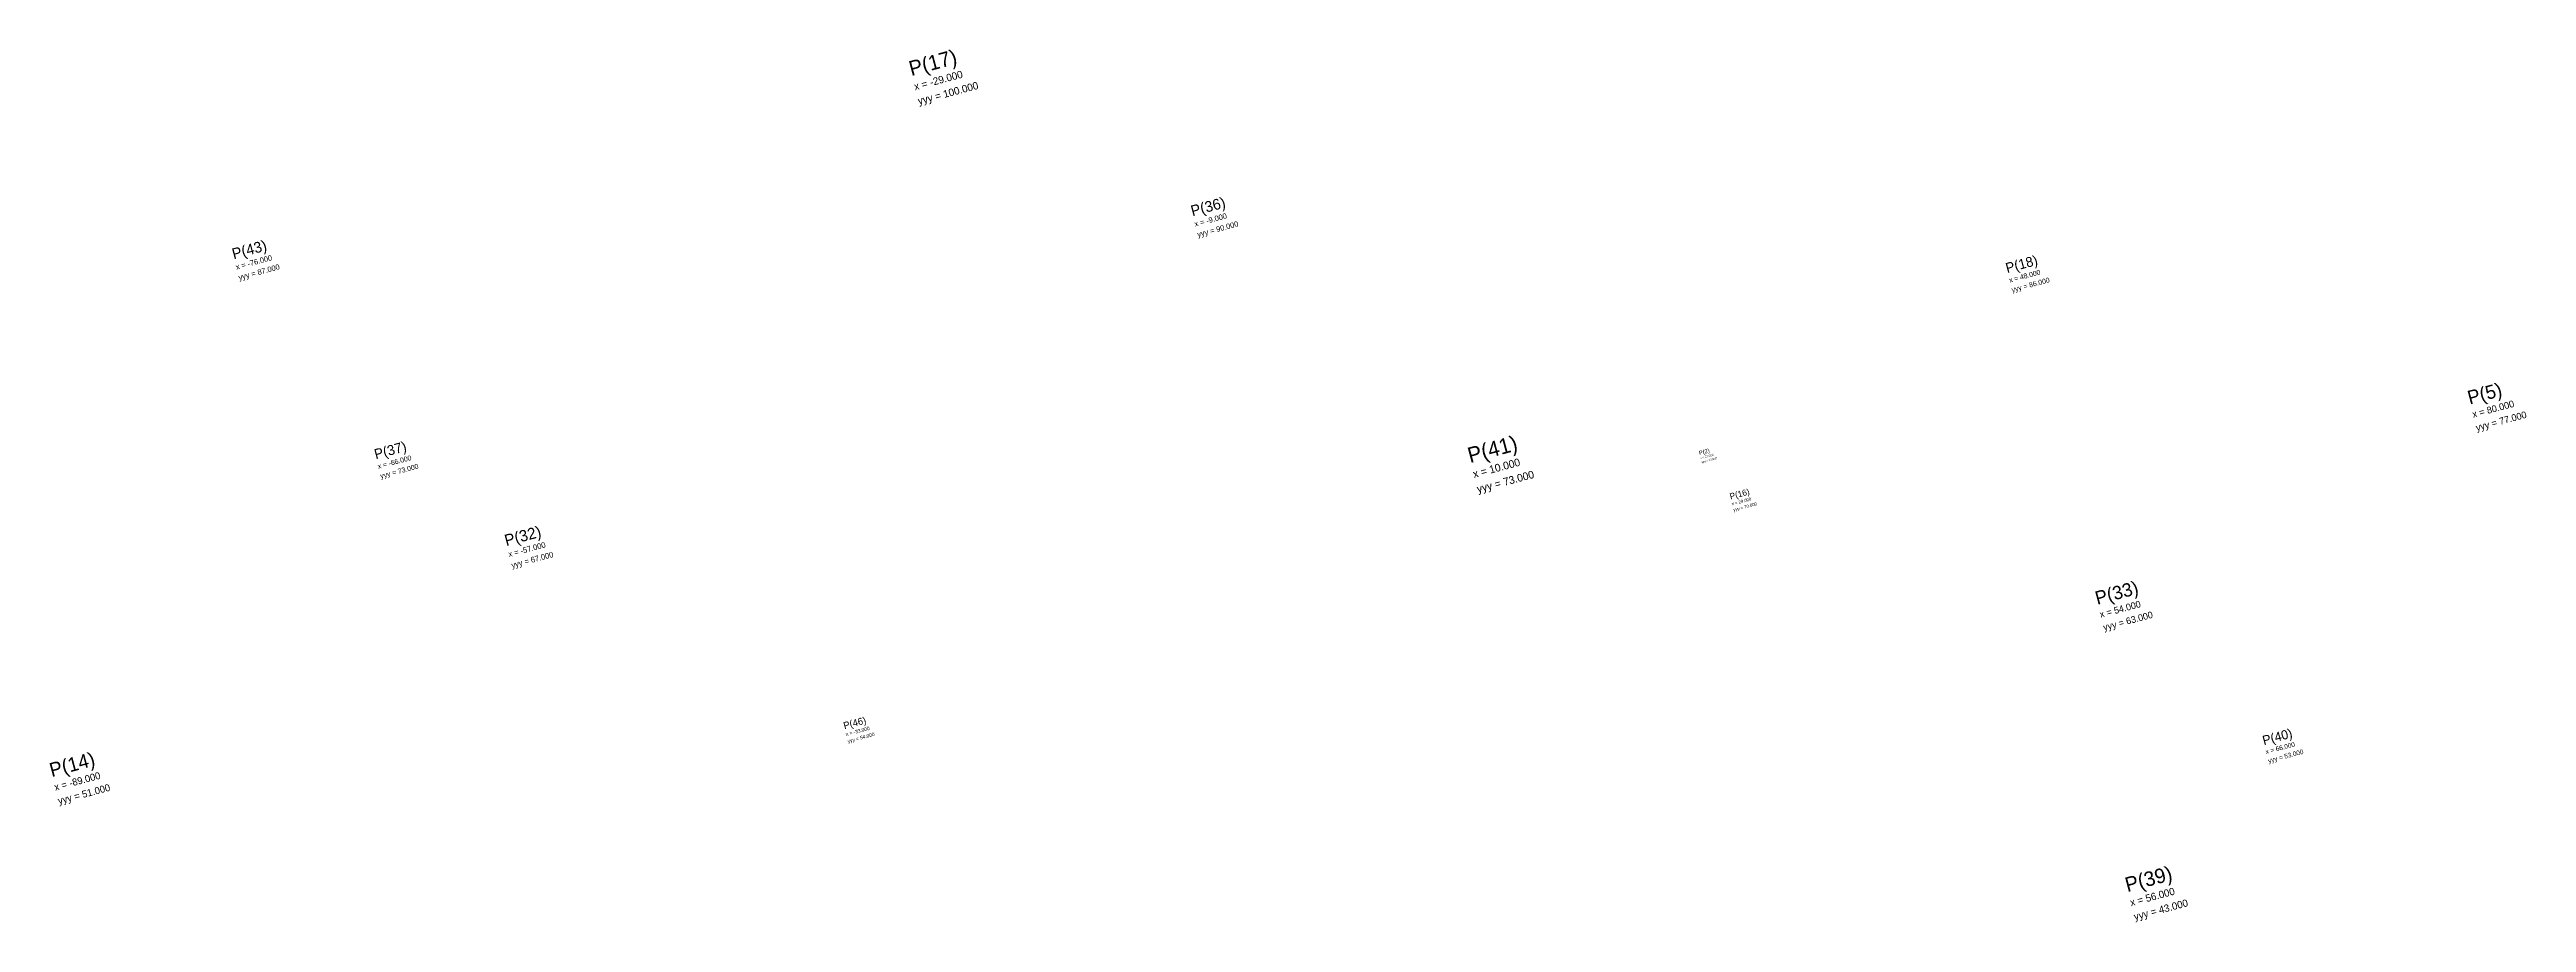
# Model space of a CAD drawing. Header units: metres. Extents: x -89 to 105, y -95 to 101.
# Drawn here: x -87.9 to 85.1, y 40.2 to 101.1 of the extents above; entities that cross this region are included whole.
import ezdxf

# ---------------------------------------------------------------- set-up
doc = ezdxf.new("R2010")
doc.units = ezdxf.units.M

# ---------------------------------------------------------------- blocks, each defined once
blk = doc.blocks.new('FLAG')
at = {"color": 3}
blk.add_attdef('NAME', (0.5, -0.5), '', height=0.5, dxfattribs=at)
at = {"color": 4}
for tag, p in [('XPOS', (0.5, -1)), ('YPOS', (0.5, -1.5))]:
    blk.add_attdef(tag, p, '', height=0.25, dxfattribs=at)

msp = doc.modelspace()

# ---------------------------------------------------------------- block references
at = {"rotation": 15}
for p, xscale, yscale, zscale, values in [((-29, 100), 2.0773803457653246, 2.0773803457653246, 2.0773803457653246, {'NAME': 'P(17)', 'XPOS': 'x = -29.000', 'YPOS': 'yyy = 100.000'}), ((-9, 90), 1.504105160810859, 1.504105160810859, 1.504105160810859, {'NAME': 'P(36)', 'XPOS': 'x = -9.000', 'YPOS': 'yyy = 90.000'}), ((-76, 87), 1.5064061480084348, 1.5064061480084348, 1.5064061480084348, {'NAME': 'P(43)', 'XPOS': 'x = -76.000', 'YPOS': 'yyy = 87.000'}), ((48, 86), 1.3897318580820905, 1.3897318580820905, 1.3897318580820905, {'NAME': 'P(18)', 'XPOS': 'x = 48.000', 'YPOS': 'yyy = 86.000'}), ((80, 77), 1.9164696432293054, 1.9164696432293054, 1.9164696432293054, {'NAME': 'P(5)', 'XPOS': 'x = 80.000', 'YPOS': 'yyy = 77.000'}), ((-66, 73), 1.3957840696970418, 1.3957840696970418, 1.3957840696970418, {'NAME': 'P(37)', 'XPOS': 'x = -66.000', 'YPOS': 'yyy = 73.000'}), ((10, 73), 2.1564045055926346, 2.1564045055926346, 2.1564045055926346, {'NAME': 'P(41)', 'XPOS': 'x = 10.000', 'YPOS': 'yyy = 73.000'}), ((27, 73), 0.5806075593790858, 0.5806075593790858, 0.5806075593790858, {'NAME': 'P(2)', 'XPOS': 'x = 27.000', 'YPOS': 'yyy = 73.000'}), ((29, 70), 0.861490642402037, 0.861490642402037, 0.861490642402037, {'NAME': 'P(16)', 'XPOS': 'x = 29.000', 'YPOS': 'yyy = 70.000'}), ((-57, 67), 1.5864228446228088, 1.5864228446228088, 1.5864228446228088, {'NAME': 'P(32)', 'XPOS': 'x = -57.000', 'YPOS': 'yyy = 67.000'}), ((54, 63), 1.8725330825755921, 1.8725330825755921, 1.8725330825755921, {'NAME': 'P(33)', 'XPOS': 'x = 54.000', 'YPOS': 'yyy = 63.000'}), ((-33, 54), 0.9860368044543197, 0.9860368044543197, 0.9860368044543197, {'NAME': 'P(46)', 'XPOS': 'x = -33.000', 'YPOS': 'yyy = 54.000'}), ((66, 53), 1.2943029320990167, 1.2943029320990167, 1.2943029320990167, {'NAME': 'P(40)', 'XPOS': 'x = 66.000', 'YPOS': 'yyy = 53.000'}), ((-89, 51), 1.9678388384370533, 1.9678388384370533, 1.9678388384370533, {'NAME': 'P(14)', 'XPOS': 'x = -89.000', 'YPOS': 'yyy = 51.000'}), ((56, 43), 2.042508975445856, 2.042508975445856, 2.042508975445856, {'NAME': 'P(39)', 'XPOS': 'x = 56.000', 'YPOS': 'yyy = 43.000'})]:
    msp.add_blockref('FLAG', p, dxfattribs=dict(at, xscale=xscale, yscale=yscale, zscale=zscale)).add_auto_attribs(values)

doc.saveas('drawing.dxf')
